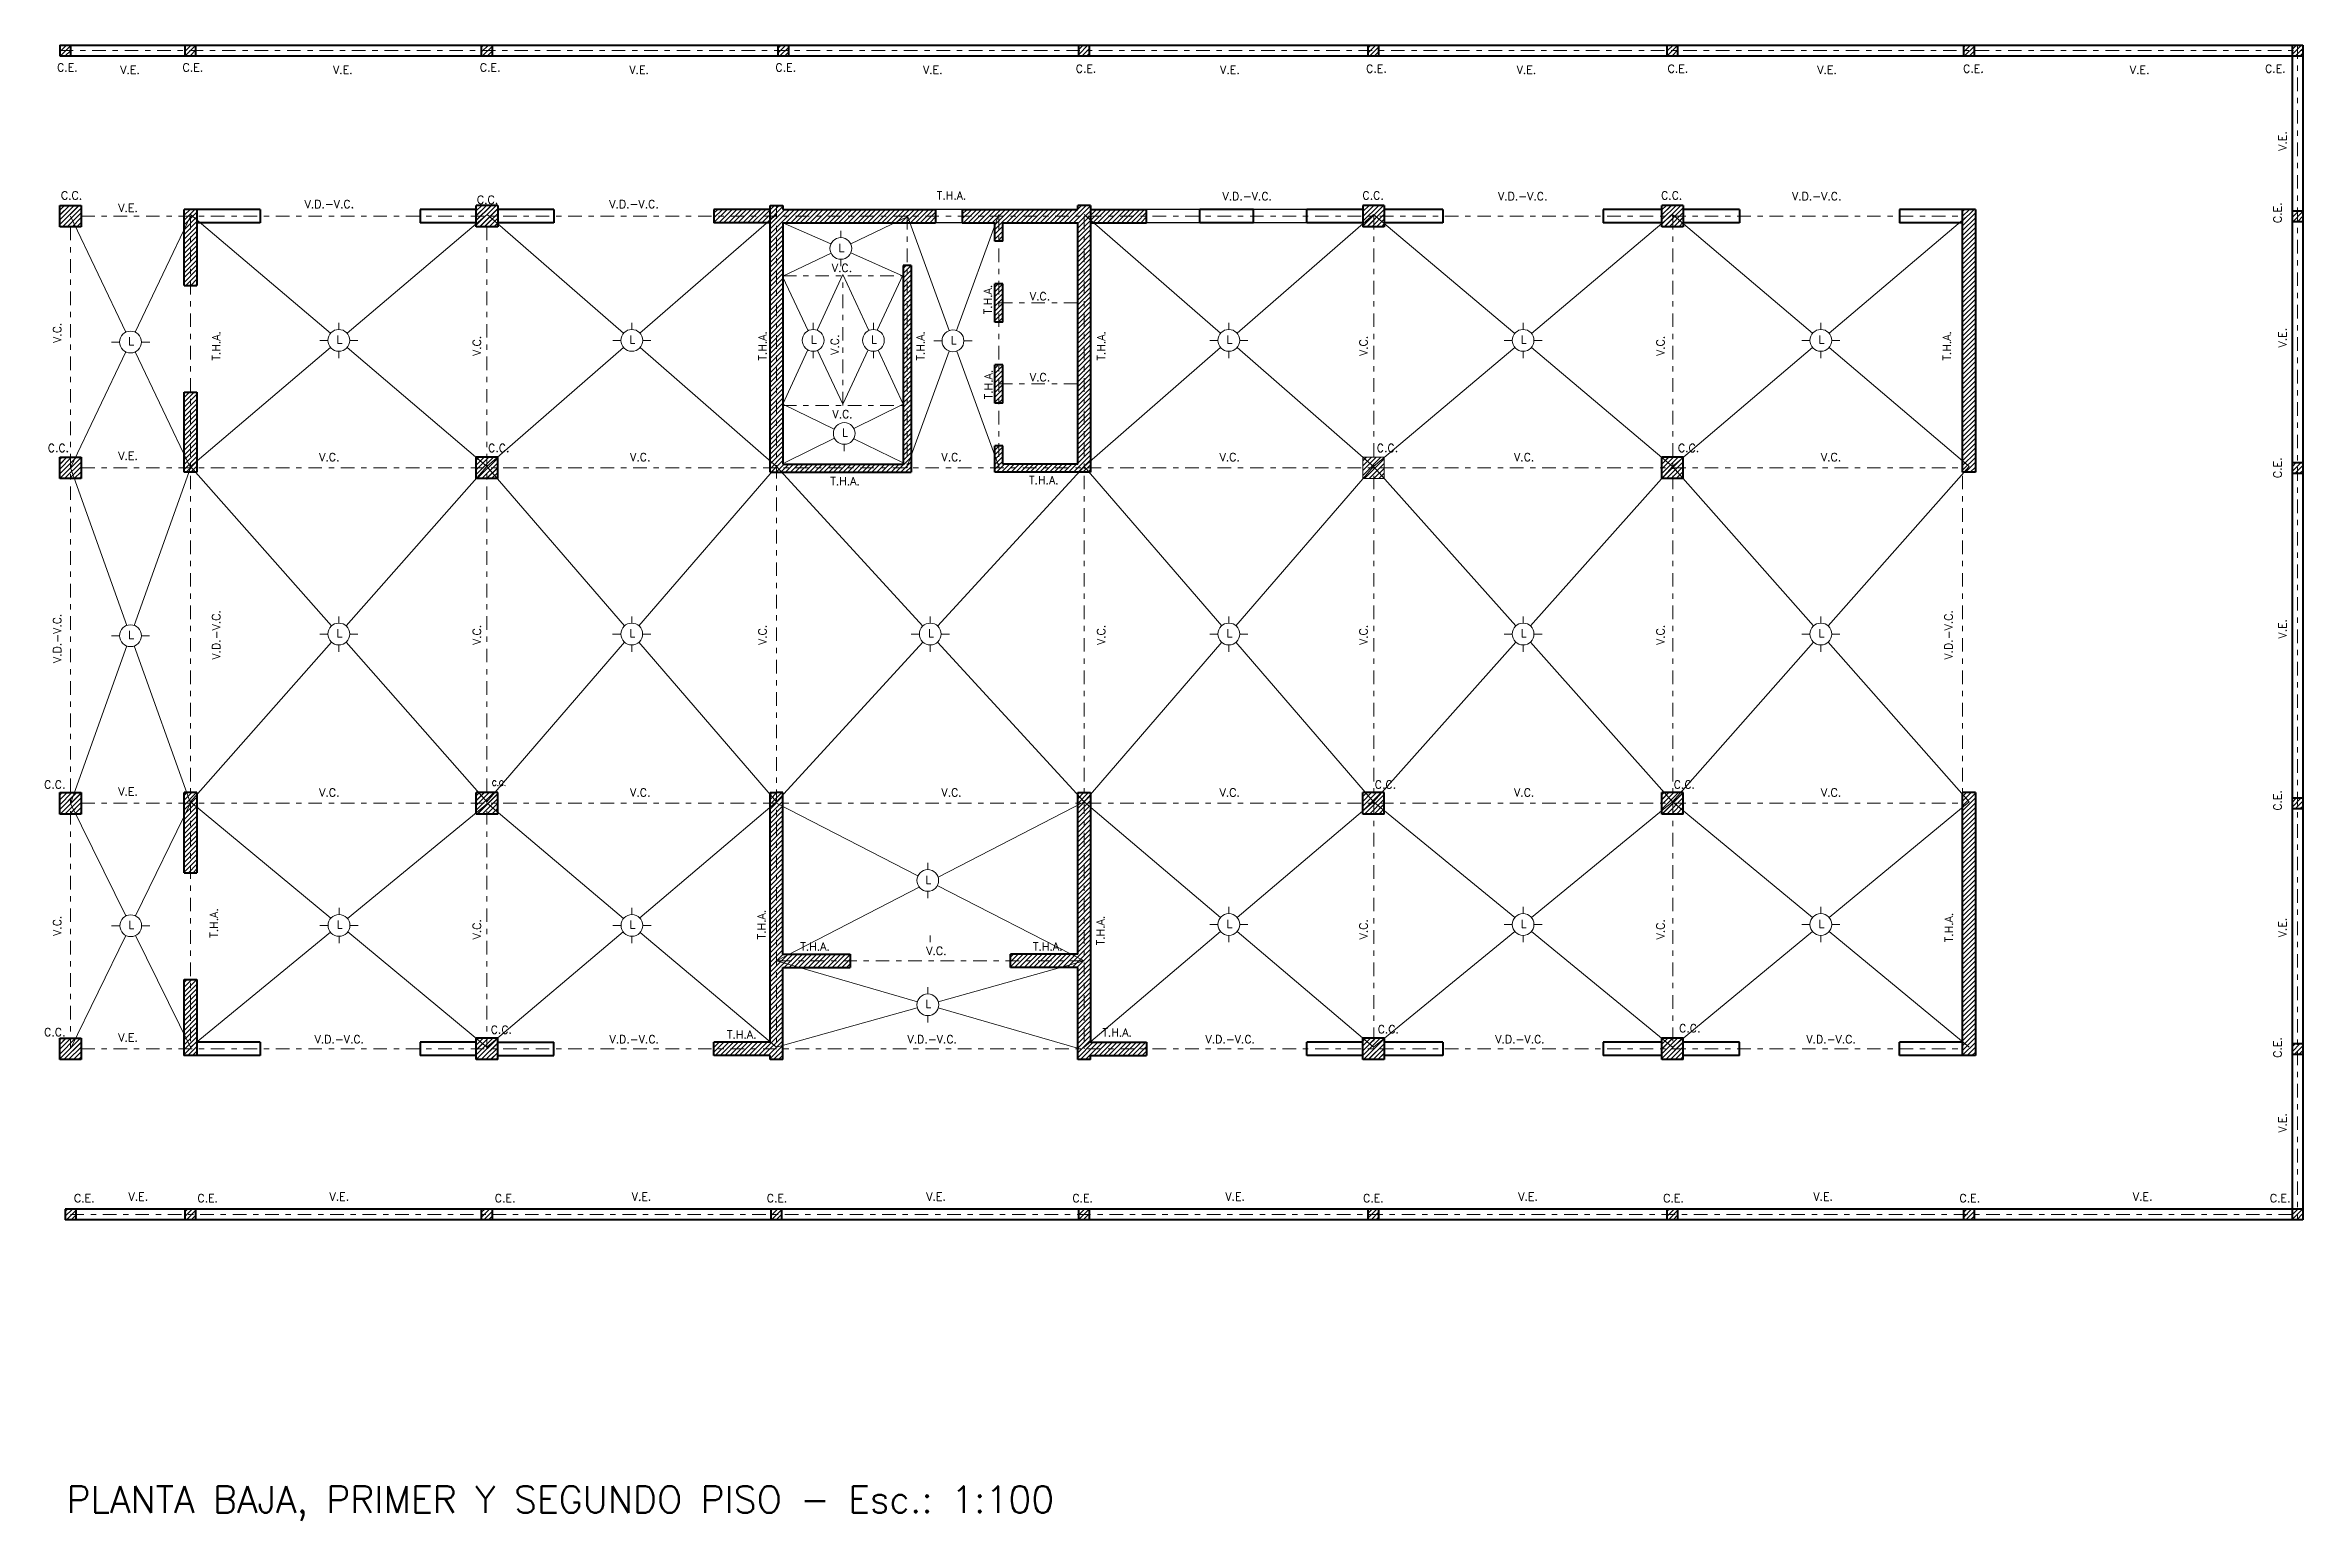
# Model space of a CAD drawing. Extents: x 952 to 1352, y -109 to 175.
# Drawn here: x 1087.13 to 1129.41, y -47.73 to -20.09 of the extents above; entities that cross this region are included whole.
import ezdxf

# ---------------------------------------------------------------- set-up
doc = ezdxf.new("R2010")
doc.units = 0
doc.header["$LTSCALE"] = 0.5
doc.linetypes.add('DASHDOTX2', pattern=[50.8, 25.4, -12.7, 0, -12.7])
for name, color, linetype, lineweight in [('Detalles 01', 8, 'CONTINUOUS', 9), ('Losas', 133, 'CONTINUOUS', 9), ('Muros corte', 7, 'CONTINUOUS', 40), ('Muros vista', 253, 'CONTINUOUS', 25), ('Punta 01', 6, 'CONTINUOUS', 9), ('Punta 05', 52, 'CONTINUOUS', 50), ('Vigas', 120, 'DASHDOTX2', 18)]:
    doc.layers.add(name, color=color, linetype=linetype, lineweight=lineweight)
doc.styles.add('Texto 1 mm', font='simplex.shx', dxfattribs={"height": 0.1})
doc.styles.add('Texto 1.5 mm', font='simplex.shx', dxfattribs={"height": 0.15})
doc.styles.add('Texto 5 mm', font='simplex.shx', dxfattribs={"height": 0.5})
pattern_1 = [(45, (348.36671, -152.37512), (-0.0449012806, 0.0449012806), [])]
pattern_2 = [(45, (348.28926, -46.84568), (-0.0449012806, 0.0449012806), [])]

msp = doc.modelspace()

# ---------------------------------------------------------------- texts
at = {"layer": 'Punta 01', "lineweight": 20, "width": 0.7584, "attachment_point": 2}
for s, insert, char_height, style in [('C.E.', (1087.548, -20.436), 0.15, 'Texto 1.5 mm'), ('V.E.', (1088.723, -20.48), 0.15, 'Texto 1.5 mm'), ('C.E.', (1089.898, -20.436), 0.15, 'Texto 1.5 mm'), ('V.E.', (1092.707, -20.48), 0.15, 'Texto 1.5 mm'), ('C.E.', (1095.465, -20.436), 0.15, 'Texto 1.5 mm'), ('V.E.', (1098.255, -20.48), 0.15, 'Texto 1.5 mm'), ('C.E.', (1101, -20.436), 0.15, 'Texto 1.5 mm'), ('V.E.', (1103.753, -20.48), 0.15, 'Texto 1.5 mm'), ('C.E.', (1106.623, -20.46), 0.15, 'Texto 1.5 mm'), ('V.E.', (1109.317, -20.48), 0.15, 'Texto 1.5 mm'), ('C.E.', (1112.06, -20.46), 0.15, 'Texto 1.5 mm'), ('V.E.', (1114.869, -20.48), 0.15, 'Texto 1.5 mm'), ('C.E.', (1117.705, -20.46), 0.15, 'Texto 1.5 mm'), ('V.E.', (1120.498, -20.48), 0.15, 'Texto 1.5 mm'), ('C.E.', (1123.238, -20.46), 0.15, 'Texto 1.5 mm'), ('V.E.', (1126.35, -20.48), 0.15, 'Texto 1.5 mm'), ('C.E.', (1128.891, -20.46), 0.15, 'Texto 1.5 mm'), ('C.C.', (1087.628, -22.833), 0.15, 'Texto 1.5 mm'), ('V.E.', (1088.686, -23.068), 0.15, 'Texto 1.5 mm'), ('V.D.-V.C.', (1092.454, -22.995), 0.15, 'Texto 1.5 mm'), ('C.C.', (1095.417, -22.914), 0.15, 'Texto 1.5 mm'), ('V.D.-V.C.', (1098.159, -22.995), 0.15, 'Texto 1.5 mm'), ('T.H.A.', (1104.105, -22.834), 0.15, 'Texto 1.5 mm'), ('V.D.-V.C.', (1109.641, -22.849), 0.15, 'Texto 1.5 mm'), ('C.C.', (1111.998, -22.833), 0.15, 'Texto 1.5 mm'), ('V.D.-V.C.', (1114.799, -22.849), 0.15, 'Texto 1.5 mm'), ('C.C.', (1117.588, -22.833), 0.15, 'Texto 1.5 mm'), ('V.D.-V.C.', (1120.304, -22.849), 0.15, 'Texto 1.5 mm'), ('L', (1102.044, -23.812), 0.15, 'Texto 1.5 mm'), ('V.C.', (1102.053, -24.191), 0.15, 'Texto 1.5 mm'), ('V.C.', (1105.761, -24.723), 0.15, 'Texto 1.5 mm'), ('L', (1088.744, -25.565), 0.15, 'Texto 1.5 mm'), ('L', (1092.643, -25.534), 0.15, 'Texto 1.5 mm'), ('L', (1098.129, -25.534), 0.15, 'Texto 1.5 mm'), ('L', (1101.526, -25.534), 0.15, 'Texto 1.5 mm'), ('L', (1102.653, -25.534), 0.15, 'Texto 1.5 mm'), ('L', (1104.143, -25.543), 0.15, 'Texto 1.5 mm'), ('L', (1109.308, -25.534), 0.15, 'Texto 1.5 mm'), ('L', (1114.818, -25.534), 0.15, 'Texto 1.5 mm'), ('L', (1120.393, -25.534), 0.15, 'Texto 1.5 mm'), ('V.C.', (1105.761, -26.239), 0.15, 'Texto 1.5 mm'), ('V.C.', (1102.064, -26.929), 0.15, 'Texto 1.5 mm'), ('L', (1102.108, -27.276), 0.15, 'Texto 1.5 mm'), ('C.C.', (1087.381, -27.564), 0.15, 'Texto 1.5 mm'), ('V.E.', (1088.686, -27.709), 0.15, 'Texto 1.5 mm'), ('V.C.', (1092.454, -27.734), 0.15, 'Texto 1.5 mm'), ('C.C.', (1095.626, -27.564), 0.15, 'Texto 1.5 mm'), ('V.C.', (1098.276, -27.734), 0.15, 'Texto 1.5 mm'), ('V.C.', (1104.105, -27.734), 0.15, 'Texto 1.5 mm'), ('V.C.', (1109.313, -27.734), 0.15, 'Texto 1.5 mm'), ('C.C.', (1112.266, -27.564), 0.15, 'Texto 1.5 mm'), ('V.C.', (1114.826, -27.734), 0.15, 'Texto 1.5 mm'), ('C.C.', (1117.905, -27.564), 0.15, 'Texto 1.5 mm'), ('V.C.', (1120.573, -27.734), 0.15, 'Texto 1.5 mm'), ('T.H.A.', (1102.11, -28.184), 0.15, 'Texto 1.5 mm'), ('T.H.A.', (1105.833, -28.165), 0.15, 'Texto 1.5 mm'), ('L', (1088.743, -31.065), 0.15, 'Texto 1.5 mm'), ('L', (1092.643, -31.034), 0.15, 'Texto 1.5 mm'), ('L', (1098.128, -31.034), 0.15, 'Texto 1.5 mm'), ('L', (1103.718, -31.034), 0.15, 'Texto 1.5 mm'), ('L', (1109.308, -31.034), 0.15, 'Texto 1.5 mm'), ('L', (1114.818, -31.034), 0.15, 'Texto 1.5 mm'), ('L', (1120.393, -31.034), 0.15, 'Texto 1.5 mm'), ('C.C.', (1087.313, -33.868), 0.15, 'Texto 1.5 mm'), ('V.E.', (1088.686, -33.998), 0.15, 'Texto 1.5 mm'), ('V.C.', (1092.454, -34.016), 0.15, 'Texto 1.5 mm'), ('C.C.', (1095.63, -33.868), 0.1, 'Texto 1 mm'), ('V.C.', (1098.276, -34.016), 0.15, 'Texto 1.5 mm'), ('V.C.', (1104.105, -34.016), 0.15, 'Texto 1.5 mm'), ('V.C.', (1109.313, -34.016), 0.15, 'Texto 1.5 mm'), ('C.C.', (1112.228, -33.868), 0.15, 'Texto 1.5 mm'), ('V.C.', (1114.826, -34.016), 0.15, 'Texto 1.5 mm'), ('C.C.', (1117.826, -33.868), 0.15, 'Texto 1.5 mm'), ('V.C.', (1120.573, -34.016), 0.15, 'Texto 1.5 mm'), ('L', (1103.671, -35.649), 0.15, 'Texto 1.5 mm'), ('L', (1088.746, -36.497), 0.15, 'Texto 1.5 mm'), ('L', (1092.646, -36.491), 0.15, 'Texto 1.5 mm'), ('L', (1098.131, -36.491), 0.15, 'Texto 1.5 mm'), ('L', (1109.308, -36.474), 0.15, 'Texto 1.5 mm'), ('L', (1114.818, -36.474), 0.15, 'Texto 1.5 mm'), ('L', (1120.393, -36.474), 0.15, 'Texto 1.5 mm'), ('T.H.A.', (1101.549, -36.903), 0.15, 'Texto 1.5 mm'), ('V.C.', (1103.821, -36.983), 0.15, 'Texto 1.5 mm'), ('T.H.A.', (1105.905, -36.903), 0.15, 'Texto 1.5 mm'), ('L', (1103.671, -37.977), 0.15, 'Texto 1.5 mm'), ('C.C.', (1095.675, -38.459), 0.15, 'Texto 1.5 mm'), ('C.C.', (1112.282, -38.45), 0.15, 'Texto 1.5 mm'), ('C.C.', (1117.927, -38.432), 0.15, 'Texto 1.5 mm'), ('C.C.', (1087.313, -38.504), 0.15, 'Texto 1.5 mm'), ('V.E.', (1088.686, -38.603), 0.15, 'Texto 1.5 mm'), ('V.D.-V.C.', (1092.641, -38.637), 0.15, 'Texto 1.5 mm'), ('V.D.-V.C.', (1098.163, -38.637), 0.15, 'Texto 1.5 mm'), ('T.H.A.', (1100.175, -38.551), 0.15, 'Texto 1.5 mm'), ('V.D.-V.C.', (1103.743, -38.637), 0.15, 'Texto 1.5 mm'), ('T.H.A.', (1107.205, -38.511), 0.15, 'Texto 1.5 mm'), ('V.D.-V.C.', (1109.323, -38.637), 0.15, 'Texto 1.5 mm'), ('V.D.-V.C.', (1114.748, -38.637), 0.15, 'Texto 1.5 mm'), ('V.D.-V.C.', (1120.573, -38.637), 0.15, 'Texto 1.5 mm'), ('C.E.', (1087.865, -41.614), 0.15, 'Texto 1.5 mm'), ('V.E.', (1088.877, -41.586), 0.15, 'Texto 1.5 mm'), ('C.E.', (1090.177, -41.614), 0.15, 'Texto 1.5 mm'), ('V.E.', (1092.641, -41.586), 0.15, 'Texto 1.5 mm'), ('C.E.', (1095.745, -41.614), 0.15, 'Texto 1.5 mm'), ('V.E.', (1098.3, -41.586), 0.15, 'Texto 1.5 mm'), ('C.E.', (1100.837, -41.614), 0.15, 'Texto 1.5 mm'), ('V.E.', (1103.814, -41.586), 0.15, 'Texto 1.5 mm'), ('C.E.', (1106.559, -41.614), 0.15, 'Texto 1.5 mm'), ('V.E.', (1109.415, -41.586), 0.15, 'Texto 1.5 mm'), ('C.E.', (1112.003, -41.614), 0.15, 'Texto 1.5 mm'), ('V.E.', (1114.899, -41.586), 0.15, 'Texto 1.5 mm'), ('C.E.', (1117.622, -41.614), 0.15, 'Texto 1.5 mm'), ('V.E.', (1120.425, -41.586), 0.15, 'Texto 1.5 mm'), ('C.E.', (1123.17, -41.614), 0.15, 'Texto 1.5 mm'), ('V.E.', (1126.406, -41.586), 0.15, 'Texto 1.5 mm'), ('C.E.', (1128.981, -41.614), 0.15, 'Texto 1.5 mm')]:
    msp.add_mtext(s, dxfattribs=dict(at, insert=insert, char_height=char_height, style=style))
at = {"layer": 'Punta 01', "lineweight": 20, "char_height": 0.15, "width": 0.7584, "attachment_point": 2, "rotation": 90, "style": 'Texto 1.5 mm'}
for s, insert in [('V.E.', (1128.949, -21.889)), ('C.E.', (1128.858, -23.233)), ('T.H.A.', (1104.707, -24.858)), ('V.C.', (1087.283, -25.482)), ('T.H.A.', (1090.26, -25.726)), ('V.C.', (1095.143, -25.726)), ('T.H.A.', (1100.489, -25.726)), ('V.C.', (1101.843, -25.704)), ('T.H.A.', (1103.45, -25.726)), ('T.H.A.', (1106.829, -25.726)), ('V.C.', (1111.741, -25.726)), ('V.C.', (1117.302, -25.726)), ('T.H.A.', (1122.666, -25.726)), ('V.E.', (1128.949, -25.573)), ('T.H.A.', (1104.721, -26.451)), ('C.E.', (1128.858, -28.01)), ('V.D.-V.C.', (1087.283, -31.204)), ('V.D.-V.C.', (1090.26, -31.139)), ('V.D.-V.C.', (1122.697, -31.139)), ('V.C.', (1095.143, -31.139)), ('V.C.', (1100.489, -31.139)), ('V.C.', (1106.829, -31.139)), ('V.C.', (1111.741, -31.139)), ('V.C.', (1117.302, -31.139)), ('V.E.', (1128.949, -31.024)), ('C.E.', (1128.858, -34.239)), ('T.H.A.', (1090.219, -36.536)), ('T.H.A.', (1100.473, -36.566)), ('V.C.', (1087.283, -36.588)), ('V.C.', (1095.143, -36.653)), ('T.H.A.', (1106.817, -36.677)), ('V.C.', (1111.741, -36.653)), ('V.C.', (1117.302, -36.653)), ('T.H.A.', (1122.704, -36.62)), ('V.E.', (1128.949, -36.62)), ('C.E.', (1128.858, -38.866)), ('V.E.', (1128.949, -40.279))]:
    msp.add_mtext(s, dxfattribs=dict(at, insert=insert))
at = {"layer": 'Punta 05', "lineweight": 20, "insert": (1087.533, -47.081), "char_height": 0.5, "width": 23.45192, "attachment_point": 1, "style": 'Texto 5 mm'}
msp.add_mtext('PLANTA BAJA, PRIMER Y SEGUNDO PISO - Esc.: 1:100', dxfattribs=at)

# ---------------------------------------------------------------- hatches: boundary and pattern name
at = {"layer": 'Detalles 01', "lineweight": 20, "ltscale": 0.02}
h = msp.add_hatch(dxfattribs=at)
h.set_pattern_fill('ANSI31', color=256, scale=0.02, style=0)
h.paths.add_polyline_path([(1087.606, -20.094), (1087.406, -20.094), (1087.406, -20.294), (1087.606, -20.294)])
h.paths.add_polyline_path([(1089.956, -20.094), (1089.756, -20.094), (1089.756, -20.294), (1089.956, -20.294)])
h = msp.add_hatch(dxfattribs=at)
h.set_pattern_fill('ANSI31', color=256, scale=0.02, style=0)
h.paths.add_polyline_path([(1095.506, -20.094), (1095.306, -20.094), (1095.306, -20.294), (1095.506, -20.294)])
h.paths.add_polyline_path([(1101.056, -20.094), (1100.856, -20.094), (1100.856, -20.294), (1101.056, -20.294)])
h.paths.add_polyline_path([(1095.606, -23.094), (1095.206, -23.094), (1095.206, -23.494), (1095.606, -23.494)])
h = msp.add_hatch(dxfattribs=at)
h.set_pattern_fill('ANSI31', color=256, scale=0.02, style=0)
h.paths.add_polyline_path([(1106.686, -20.094), (1106.486, -20.094), (1106.486, -20.294), (1106.686, -20.294)])
h = msp.add_hatch(dxfattribs=at)
h.set_pattern_fill('ANSI31', color=256, scale=0.02, style=0)
h.paths.add_polyline_path([(1129.406, -34.194), (1129.206, -34.194), (1129.206, -34.394), (1129.406, -34.394)])
h.paths.add_polyline_path([(1129.406, -27.913), (1129.206, -27.913), (1129.206, -28.113), (1129.406, -28.113)])
h.paths.add_polyline_path([(1129.406, -23.194), (1129.206, -23.194), (1129.206, -23.394), (1129.406, -23.394)])
h.paths.add_polyline_path([(1129.406, -20.094), (1129.206, -20.094), (1129.206, -20.294), (1129.406, -20.294)])
h.paths.add_polyline_path([(1123.256, -20.094), (1123.056, -20.094), (1123.056, -20.294), (1123.256, -20.294)])
h.paths.add_polyline_path([(1117.706, -20.094), (1117.506, -20.094), (1117.506, -20.294), (1117.706, -20.294)])
h.paths.add_polyline_path([(1112.106, -20.094), (1111.906, -20.094), (1111.906, -20.294), (1112.106, -20.294)])
at = {"layer": 'Detalles 01'}
h = msp.add_hatch(dxfattribs=at)
h.set_pattern_fill('ANSI31', color=256, scale=0.02, style=0)
h.set_pattern_definition(pattern_1)
h.paths.add_polyline_path([(1087.806, -23.494), (1087.806, -23.094), (1087.406, -23.094), (1087.406, -23.494)])
at = {"layer": 'Detalles 01', "lineweight": 20, "ltscale": 0.02}
h = msp.add_hatch(dxfattribs=at)
h.set_pattern_fill('ANSI31', color=256, scale=0.02, style=0)
h.set_pattern_definition(pattern_2)
h.paths.add_polyline_path([(1087.806, -23.094), (1087.406, -23.094), (1087.406, -23.494), (1087.806, -23.494)])
h.paths.add_polyline_path([(1087.806, -27.813), (1087.406, -27.813), (1087.406, -28.213), (1087.806, -28.213)])
h.paths.add_polyline_path([(1087.806, -34.094), (1087.406, -34.094), (1087.406, -34.494), (1087.806, -34.494)])
h.paths.add_polyline_path([(1095.606, -34.094), (1095.206, -34.094), (1095.206, -34.494), (1095.606, -34.494)])
h.paths.add_polyline_path([(1095.606, -27.813), (1095.206, -27.813), (1095.206, -28.213), (1095.606, -28.213)])
h.paths.add_polyline_path([(1112.206, -34.094), (1111.806, -34.094), (1111.806, -34.494), (1112.206, -34.494)])
h.paths.add_polyline_path([(1112.206, -27.813), (1111.806, -27.813), (1111.806, -28.213), (1112.206, -28.213)])
h.paths.add_polyline_path([(1112.206, -23.094), (1111.806, -23.094), (1111.806, -23.494), (1112.206, -23.494)])
h.paths.add_polyline_path([(1117.806, -23.094), (1117.406, -23.094), (1117.406, -23.494), (1117.806, -23.494)])
h.paths.add_polyline_path([(1117.806, -27.813), (1117.406, -27.813), (1117.406, -28.213), (1117.806, -28.213)])
h.paths.add_polyline_path([(1117.806, -34.094), (1117.406, -34.094), (1117.406, -34.494), (1117.806, -34.494)])
h.paths.add_polyline_path([(1100.946, -23.419), (1103.806, -23.419), (1103.806, -23.169), (1100.946, -23.169), (1100.946, -23.094), (1100.706, -23.094), (1100.706, -28.094), (1103.346, -28.094), (1103.346, -24.219), (1103.196, -24.219), (1103.196, -27.944), (1100.946, -27.944)])
h.paths.add_polyline_path([(1100.706, -23.169), (1099.656, -23.169), (1099.656, -23.419), (1100.706, -23.419)])
h.paths.add_polyline_path([(1106.706, -23.094), (1106.466, -23.094), (1106.466, -23.169), (1104.306, -23.169), (1104.306, -23.419), (1104.916, -23.419), (1104.916, -23.763), (1105.066, -23.763), (1105.066, -23.419), (1106.466, -23.419), (1106.466, -27.944), (1105.066, -27.944), (1105.066, -27.599), (1104.916, -27.599), (1104.916, -28.094), (1106.706, -28.094)])
h.paths.add_polyline_path([(1105.066, -26.081), (1104.916, -26.081), (1104.916, -26.799), (1105.066, -26.799)], flags=17)
h.paths.add_polyline_path([(1105.066, -24.563), (1104.916, -24.563), (1104.916, -25.281), (1105.066, -25.281)], flags=17)
h.paths.add_polyline_path([(1107.756, -23.169), (1106.706, -23.169), (1106.706, -23.419), (1107.756, -23.419)])
h.paths.add_polyline_path([(1089.976, -23.169), (1089.736, -23.169), (1089.736, -24.594), (1089.976, -24.594)])
h.paths.add_polyline_path([(1089.976, -26.594), (1089.736, -26.594), (1089.736, -28.094), (1089.976, -28.094)])
h.paths.add_polyline_path([(1089.976, -34.094), (1089.736, -34.094), (1089.736, -35.594), (1089.976, -35.594)])
h = msp.add_hatch(dxfattribs=at)
h.set_pattern_fill('ANSI31', color=256, scale=0.02, style=0)
h.set_pattern_definition(pattern_2)
h.paths.add_polyline_path([(1087.806, -38.694), (1087.406, -38.694), (1087.406, -39.094), (1087.806, -39.094)])
h.paths.add_polyline_path([(1089.976, -37.594), (1089.736, -37.594), (1089.736, -39.019), (1089.976, -39.019)])
h.paths.add_polyline_path([(1095.606, -38.694), (1095.206, -38.694), (1095.206, -39.094), (1095.606, -39.094)])
h.paths.add_polyline_path([(1100.946, -37.369), (1102.206, -37.369), (1102.206, -37.119), (1100.946, -37.119), (1100.946, -34.094), (1100.836, -34.094), (1100.706, -34.094), (1100.706, -38.769), (1099.656, -38.769), (1099.656, -39.019), (1100.706, -39.019), (1100.706, -39.094), (1100.946, -39.094)])
h.paths.add_polyline_path([(1106.706, -34.094), (1106.466, -34.094), (1106.466, -37.119), (1105.206, -37.119), (1105.206, -37.369), (1106.466, -37.369), (1106.466, -39.094), (1106.706, -39.094), (1106.706, -39.019), (1107.756, -39.019), (1107.756, -38.769), (1106.706, -38.769)])
h.paths.add_polyline_path([(1112.206, -38.694), (1111.806, -38.694), (1111.806, -39.094), (1112.206, -39.094)])
h.paths.add_polyline_path([(1117.806, -38.694), (1117.406, -38.694), (1117.406, -39.094), (1117.806, -39.094)])
h.paths.add_polyline_path([(1123.276, -23.169), (1123.036, -23.169), (1123.036, -28.094), (1123.276, -28.094)])
at = {"layer": 'Detalles 01'}
h = msp.add_hatch(dxfattribs=at)
h.set_pattern_fill('ANSI31', color=256, scale=0.02, style=0)
h.set_pattern_definition(pattern_1)
h.paths.add_polyline_path([(1095.606, -23.494), (1095.606, -23.094), (1095.206, -23.094), (1095.206, -23.494)])
h = msp.add_hatch(dxfattribs=at)
h.set_pattern_fill('ANSI31', color=256, scale=0.02, style=0)
h.set_pattern_definition(pattern_1)
h.paths.add_polyline_path([(1112.206, -23.494), (1112.206, -23.094), (1111.806, -23.094), (1111.806, -23.494)])
h = msp.add_hatch(dxfattribs=at)
h.set_pattern_fill('ANSI31', color=256, scale=0.02, style=0)
h.set_pattern_definition(pattern_1)
h.paths.add_polyline_path([(1117.806, -23.494), (1117.806, -23.094), (1117.406, -23.094), (1117.406, -23.494)])
h = msp.add_hatch(dxfattribs=at)
h.set_pattern_fill('ANSI31', color=256, scale=0.02, style=0)
h.set_pattern_definition(pattern_1)
h.paths.add_polyline_path([(1087.806, -27.813), (1087.406, -27.813), (1087.406, -28.213), (1087.806, -28.213)])
h = msp.add_hatch(dxfattribs=at)
h.set_pattern_fill('ANSI31', color=256, scale=0.02, style=0)
h.set_pattern_definition(pattern_1)
h.paths.add_polyline_path([(1095.606, -27.813), (1095.206, -27.813), (1095.206, -28.213), (1095.606, -28.213)])
h = msp.add_hatch(dxfattribs=at)
h.set_pattern_fill('ANSI31', color=256, scale=0.02, style=0)
h.set_pattern_definition(pattern_1)
h.paths.add_polyline_path([(1117.806, -27.813), (1117.406, -27.813), (1117.406, -28.213), (1117.806, -28.213)])
h = msp.add_hatch(dxfattribs=at)
h.set_pattern_fill('ANSI31', color=256, scale=0.02, style=0)
h.set_pattern_definition(pattern_1)
h.paths.add_polyline_path([(1087.806, -34.494), (1087.806, -34.094), (1087.406, -34.094), (1087.406, -34.494)])
h = msp.add_hatch(dxfattribs=at)
h.set_pattern_fill('ANSI31', color=256, scale=0.02, style=0)
h.set_pattern_definition(pattern_1)
h.paths.add_polyline_path([(1095.606, -34.494), (1095.606, -34.094), (1095.206, -34.094), (1095.206, -34.494)])
h = msp.add_hatch(dxfattribs=at)
h.set_pattern_fill('ANSI31', color=256, scale=0.02, style=0)
h.set_pattern_definition(pattern_1)
h.paths.add_polyline_path([(1112.206, -34.494), (1112.206, -34.094), (1111.806, -34.094), (1111.806, -34.494)])
h = msp.add_hatch(dxfattribs=at)
h.set_pattern_fill('ANSI31', color=256, scale=0.02, style=0)
h.set_pattern_definition(pattern_1)
h.paths.add_polyline_path([(1117.806, -34.494), (1117.806, -34.094), (1117.406, -34.094), (1117.406, -34.494)])
at = {"layer": 'Detalles 01', "lineweight": 20, "ltscale": 0.02}
h = msp.add_hatch(dxfattribs=at)
h.set_pattern_fill('ANSI31', color=256, scale=0.02, style=0)
h.set_pattern_definition(pattern_2)
h.paths.add_polyline_path([(1123.276, -34.094), (1123.036, -34.094), (1123.036, -39.019), (1123.276, -39.019)])
at = {"layer": 'Detalles 01'}
h = msp.add_hatch(dxfattribs=at)
h.set_pattern_fill('ANSI31', color=256, scale=0.02, style=0)
h.set_pattern_definition(pattern_1)
h.paths.add_polyline_path([(1087.806, -39.094), (1087.806, -38.694), (1087.406, -38.694), (1087.406, -39.094)])
h = msp.add_hatch(dxfattribs=at)
h.set_pattern_fill('ANSI31', color=256, scale=0.02, style=0)
h.set_pattern_definition(pattern_1)
h.paths.add_polyline_path([(1095.606, -39.094), (1095.606, -38.694), (1095.206, -38.694), (1095.206, -39.094)])
h = msp.add_hatch(dxfattribs=at)
h.set_pattern_fill('ANSI31', color=256, scale=0.02, style=0)
h.set_pattern_definition(pattern_1)
h.paths.add_polyline_path([(1112.206, -39.094), (1112.206, -38.694), (1111.806, -38.694), (1111.806, -39.094)])
h = msp.add_hatch(dxfattribs=at)
h.set_pattern_fill('ANSI31', color=256, scale=0.02, style=0)
h.set_pattern_definition(pattern_1)
h.paths.add_polyline_path([(1117.806, -39.094), (1117.806, -38.694), (1117.406, -38.694), (1117.406, -39.094)])
at = {"layer": 'Detalles 01', "lineweight": 20, "ltscale": 0.02}
h = msp.add_hatch(dxfattribs=at)
h.set_pattern_fill('ANSI31', color=256, scale=0.02, style=0)
h.paths.add_polyline_path([(1123.256, -41.894), (1123.056, -41.894), (1123.056, -42.094), (1123.256, -42.094)])
h.paths.add_polyline_path([(1129.406, -41.894), (1129.206, -41.894), (1129.206, -42.094), (1129.406, -42.094)])
h.paths.add_polyline_path([(1129.406, -38.794), (1129.206, -38.794), (1129.206, -38.994), (1129.406, -38.994)])
h = msp.add_hatch(dxfattribs=at)
h.set_pattern_fill('ANSI31', color=256, scale=0.02, style=0)
h.paths.add_polyline_path([(1087.709, -41.894), (1087.509, -41.894), (1087.509, -42.094), (1087.709, -42.094)])
h.paths.add_polyline_path([(1089.956, -41.894), (1089.756, -41.894), (1089.756, -42.094), (1089.956, -42.094)])
h.paths.add_polyline_path([(1095.506, -41.894), (1095.306, -41.894), (1095.306, -42.094), (1095.506, -42.094)])
h.paths.add_polyline_path([(1100.926, -41.894), (1100.726, -41.894), (1100.726, -42.094), (1100.926, -42.094)])
h = msp.add_hatch(dxfattribs=at)
h.set_pattern_fill('ANSI31', color=256, scale=0.02, style=0)
h.paths.add_polyline_path([(1106.686, -41.894), (1106.486, -41.894), (1106.486, -42.094), (1106.686, -42.094)])
h.paths.add_polyline_path([(1112.106, -41.894), (1111.906, -41.894), (1111.906, -42.094), (1112.106, -42.094)])
h.paths.add_polyline_path([(1117.706, -41.894), (1117.506, -41.894), (1117.506, -42.094), (1117.706, -42.094)])

# ---------------------------------------------------------------- linework, layer by layer
at = {"layer": 'Losas', "ltscale": 0.02}
for p, q in [((1088.645, -25.47), (1087.608, -23.295)), ((1089.856, -23.294), (1088.819, -25.469)), ((1089.856, -23.264), (1092.476, -25.491)), ((1095.408, -23.264), (1092.787, -25.491)), ((1095.408, -23.264), (1097.963, -25.489)), ((1098.27, -25.489), (1100.826, -23.264)), ((1100.946, -23.419), (1101.846, -23.818)), ((1102.032, -23.697), (1102.032, -23.57)), ((1103.272, -23.311), (1102.217, -23.813)), ((1103.272, -23.281), (1104.061, -25.441)), ((1104.199, -25.44), (1104.991, -23.268)), ((1109.142, -25.489), (1106.586, -23.264)), ((1109.45, -25.489), (1112.006, -23.264)), ((1112.006, -23.264), (1114.65, -25.492)), ((1117.606, -23.264), (1114.962, -25.492)), ((1120.226, -25.491), (1117.606, -23.264)), ((1120.537, -25.491), (1123.156, -23.264)), ((1101.848, -23.989), (1100.946, -24.418)), ((1102.219, -23.984), (1103.196, -24.418)), ((1100.946, -24.439), (1101.42, -25.442)), ((1102.071, -24.388), (1101.587, -25.433)), ((1102.032, -24.232), (1102.032, -24.105)), ((1102.557, -25.437), (1102.071, -24.388)), ((1102.713, -25.432), (1103.196, -24.388)), ((1092.631, -25.419), (1092.631, -25.292)), ((1098.117, -25.419), (1098.117, -25.292)), ((1101.514, -25.419), (1101.514, -25.292)), ((1102.641, -25.419), (1102.641, -25.292)), ((1109.296, -25.419), (1109.296, -25.292)), ((1114.806, -25.419), (1114.806, -25.292)), ((1120.381, -25.419), (1120.381, -25.292)), ((1088.375, -25.654), (1088.528, -25.654)), ((1088.936, -25.654), (1089.09, -25.654)), ((1092.476, -25.756), (1089.856, -27.983)), ((1092.274, -25.623), (1092.427, -25.623)), ((1092.787, -25.755), (1095.406, -27.983)), ((1092.835, -25.623), (1092.988, -25.623)), ((1095.406, -27.983), (1097.963, -25.757)), ((1097.76, -25.623), (1097.913, -25.623)), ((1098.271, -25.757), (1100.826, -27.983)), ((1098.321, -25.623), (1098.474, -25.623)), ((1103.774, -25.632), (1103.927, -25.632)), ((1104.335, -25.632), (1104.489, -25.632)), ((1106.586, -27.983), (1109.142, -25.757)), ((1108.939, -25.623), (1109.092, -25.623)), ((1112.006, -27.983), (1109.45, -25.757)), ((1109.5, -25.623), (1109.653, -25.623)), ((1114.65, -25.755), (1112.006, -27.983)), ((1114.449, -25.623), (1114.602, -25.623)), ((1114.962, -25.755), (1117.606, -27.983)), ((1115.01, -25.623), (1115.163, -25.623)), ((1117.606, -27.983), (1120.226, -25.755)), ((1120.024, -25.623), (1120.177, -25.623)), ((1123.156, -27.983), (1120.537, -25.755)), ((1120.585, -25.623), (1120.738, -25.623)), ((1088.643, -25.838), (1087.606, -28.013)), ((1089.856, -28.013), (1088.82, -25.838)), ((1092.631, -25.954), (1092.631, -25.827)), ((1101.416, -25.803), (1100.946, -26.818)), ((1101.514, -25.954), (1101.514, -25.827)), ((1101.595, -25.811), (1102.071, -26.818)), ((1102.071, -26.818), (1102.542, -25.801)), ((1102.641, -25.954), (1102.641, -25.827)), ((1103.196, -26.818), (1102.728, -25.808)), ((1103.272, -27.983), (1104.059, -25.823)), ((1104.201, -25.824), (1104.991, -27.983)), ((1109.296, -25.954), (1109.296, -25.827)), ((1114.806, -25.954), (1114.806, -25.827)), ((1120.381, -25.954), (1120.381, -25.827)), ((1101.908, -27.287), (1100.946, -26.818)), ((1103.196, -26.818), (1102.277, -27.271)), ((1101.911, -27.452), (1100.974, -27.914)), ((1103.196, -27.914), (1102.275, -27.465)), ((1102.096, -27.696), (1102.096, -27.57)), ((1087.606, -28.013), (1088.663, -30.962)), ((1088.8, -30.962), (1089.856, -28.013)), ((1089.856, -27.983), (1092.496, -30.97)), ((1095.406, -27.983), (1092.766, -30.97)), ((1095.406, -27.983), (1097.983, -30.969)), ((1098.249, -30.969), (1100.826, -27.983)), ((1100.826, -27.983), (1103.568, -30.973)), ((1106.586, -27.983), (1103.844, -30.973)), ((1109.163, -30.969), (1106.586, -27.983)), ((1109.429, -30.969), (1112.006, -27.983)), ((1112.006, -27.983), (1114.67, -30.971)), ((1117.606, -27.983), (1114.942, -30.971)), ((1120.246, -30.97), (1117.606, -27.983)), ((1120.516, -30.97), (1123.156, -27.983)), ((1092.631, -30.919), (1092.631, -30.792)), ((1098.116, -30.919), (1098.116, -30.792)), ((1103.706, -30.919), (1103.706, -30.792)), ((1109.296, -30.919), (1109.296, -30.792)), ((1114.806, -30.919), (1114.806, -30.792)), ((1120.381, -30.919), (1120.381, -30.792)), ((1088.374, -31.154), (1088.527, -31.154)), ((1088.935, -31.154), (1089.089, -31.154)), ((1092.496, -31.276), (1089.856, -34.264)), ((1092.274, -31.123), (1092.427, -31.123)), ((1092.766, -31.276), (1095.406, -34.264)), ((1092.835, -31.123), (1092.988, -31.123)), ((1095.406, -34.264), (1097.983, -31.278)), ((1097.759, -31.123), (1097.912, -31.123)), ((1098.249, -31.278), (1100.826, -34.264)), ((1098.32, -31.123), (1098.473, -31.123)), ((1103.568, -31.274), (1100.826, -34.264)), ((1103.349, -31.123), (1103.502, -31.123)), ((1103.844, -31.274), (1106.586, -34.264)), ((1103.91, -31.123), (1104.063, -31.123)), ((1106.586, -34.264), (1109.163, -31.278)), ((1108.939, -31.123), (1109.092, -31.123)), ((1112.006, -34.264), (1109.429, -31.278)), ((1109.5, -31.123), (1109.653, -31.123)), ((1114.67, -31.276), (1112.006, -34.264)), ((1114.449, -31.123), (1114.602, -31.123)), ((1114.942, -31.276), (1117.606, -34.264)), ((1115.01, -31.123), (1115.163, -31.123)), ((1117.606, -34.264), (1120.246, -31.276)), ((1120.024, -31.123), (1120.177, -31.123)), ((1123.156, -34.264), (1120.516, -31.276)), ((1120.585, -31.123), (1120.738, -31.123)), ((1087.606, -34.296), (1088.663, -31.346)), ((1088.8, -31.346), (1089.856, -34.294)), ((1092.631, -31.454), (1092.631, -31.327)), ((1098.116, -31.454), (1098.116, -31.327)), ((1103.706, -31.454), (1103.706, -31.327)), ((1109.296, -31.454), (1109.296, -31.327)), ((1114.806, -31.454), (1114.806, -31.327)), ((1120.381, -31.454), (1120.381, -31.327)), ((1088.645, -36.403), (1087.606, -34.296)), ((1089.856, -34.294), (1088.824, -36.403)), ((1089.856, -34.264), (1092.484, -36.442)), ((1095.413, -34.297), (1092.792, -36.451)), ((1095.413, -34.297), (1097.964, -36.449)), ((1098.265, -36.437), (1100.826, -34.264)), ((1100.826, -34.294), (1103.475, -35.65)), ((1106.586, -34.264), (1103.854, -35.677)), ((1106.586, -34.264), (1109.141, -36.431)), ((1109.452, -36.432), (1112.006, -34.264)), ((1112.006, -34.264), (1114.649, -36.434)), ((1117.606, -34.264), (1114.964, -36.434)), ((1120.224, -36.433), (1117.606, -34.264)), ((1120.538, -36.433), (1123.156, -34.264)), ((1103.659, -35.534), (1103.659, -35.407)), ((1103.497, -35.862), (1100.826, -37.244)), ((1103.838, -35.836), (1106.586, -37.244)), ((1092.635, -36.376), (1092.635, -36.249)), ((1098.12, -36.376), (1098.12, -36.249)), ((1103.659, -36.069), (1103.659, -35.942)), ((1109.296, -36.36), (1109.296, -36.233)), ((1114.806, -36.36), (1114.806, -36.233)), ((1120.381, -36.36), (1120.381, -36.233)), ((1088.645, -36.77), (1087.606, -38.894)), ((1088.377, -36.586), (1088.531, -36.586)), ((1089.856, -38.864), (1088.825, -36.769)), ((1088.939, -36.586), (1089.092, -36.586)), ((1092.477, -36.71), (1089.856, -38.864)), ((1092.277, -36.58), (1092.431, -36.58)), ((1092.798, -36.702), (1095.406, -38.864)), ((1092.839, -36.58), (1092.992, -36.58)), ((1095.406, -38.864), (1097.955, -36.701)), ((1097.762, -36.58), (1097.916, -36.58)), ((1098.275, -36.712), (1100.826, -38.864)), ((1098.324, -36.58), (1098.477, -36.58)), ((1103.706, -36.895), (1103.706, -36.768)), ((1106.586, -38.864), (1109.141, -36.696)), ((1108.939, -36.564), (1109.092, -36.564)), ((1109.296, -36.895), (1109.296, -36.768)), ((1109.452, -36.695), (1112.007, -38.863)), ((1109.5, -36.564), (1109.653, -36.564)), ((1114.649, -36.693), (1112.007, -38.863)), ((1114.449, -36.564), (1114.602, -36.564)), ((1114.806, -36.895), (1114.806, -36.768)), ((1114.964, -36.693), (1117.606, -38.864)), ((1115.01, -36.564), (1115.163, -36.564)), ((1117.606, -38.864), (1120.224, -36.694)), ((1120.024, -36.564), (1120.177, -36.564)), ((1120.381, -36.895), (1120.381, -36.768)), ((1123.156, -38.864), (1120.538, -36.694)), ((1120.585, -36.564), (1120.738, -36.564)), ((1092.635, -36.911), (1092.635, -36.784)), ((1098.12, -36.911), (1098.12, -36.784)), ((1100.826, -37.244), (1103.464, -38.01)), ((1106.586, -37.244), (1103.856, -38.011)), ((1103.66, -37.863), (1103.66, -37.736)), ((1103.463, -38.122), (1100.826, -38.864)), ((1103.66, -38.398), (1103.66, -38.271)), ((1103.856, -38.124), (1106.506, -38.894))]:
    msp.add_line(p, q, dxfattribs=at)
for centre in [(1102.032, -23.901), (1088.732, -25.654), (1092.631, -25.623), (1098.117, -25.623), (1101.514, -25.623), (1102.641, -25.623), (1104.131, -25.632), (1109.296, -25.623), (1114.806, -25.623), (1120.381, -25.623), (1102.096, -27.366), (1088.731, -31.154), (1092.631, -31.123), (1098.116, -31.123), (1103.706, -31.123), (1109.296, -31.123), (1114.806, -31.123), (1120.381, -31.123), (1103.659, -35.738), (1088.735, -36.586), (1092.635, -36.58), (1098.12, -36.58), (1109.296, -36.564), (1114.806, -36.564), (1120.381, -36.564), (1103.66, -38.067)]:
    msp.add_circle(centre, 0.204, dxfattribs=at)
at = {"layer": 'Muros corte'}
for p, q in [((1087.406, -20.094), (1129.406, -20.094)), ((1087.406, -20.094), (1087.406, -20.294)), ((1087.606, -20.094), (1087.606, -20.294)), ((1089.756, -20.294), (1089.756, -20.094)), ((1089.956, -20.294), (1089.956, -20.094)), ((1095.306, -20.294), (1095.306, -20.094)), ((1095.506, -20.294), (1095.506, -20.094)), ((1100.856, -20.294), (1100.856, -20.094)), ((1101.056, -20.294), (1101.056, -20.094)), ((1106.486, -20.294), (1106.486, -20.094)), ((1106.686, -20.294), (1106.686, -20.094)), ((1111.906, -20.294), (1111.906, -20.094)), ((1112.106, -20.294), (1112.106, -20.094)), ((1117.506, -20.294), (1117.506, -20.094)), ((1117.706, -20.294), (1117.706, -20.094)), ((1123.056, -20.294), (1123.056, -20.094)), ((1123.256, -20.294), (1123.256, -20.094)), ((1129.206, -20.094), (1129.206, -42.094)), ((1129.406, -20.094), (1129.406, -42.094)), ((1087.406, -20.294), (1129.406, -20.294)), ((1087.406, -23.094), (1087.806, -23.094)), ((1087.406, -23.494), (1087.406, -23.094)), ((1087.806, -23.094), (1087.806, -23.494)), ((1089.736, -24.594), (1089.736, -23.169)), ((1091.156, -23.169), (1089.736, -23.169)), ((1089.976, -23.169), (1089.976, -24.594)), ((1091.156, -23.169), (1091.156, -23.419)), ((1095.206, -23.169), (1094.156, -23.169)), ((1094.156, -23.169), (1094.156, -23.419)), ((1095.606, -23.094), (1095.206, -23.094)), ((1095.206, -23.494), (1095.206, -23.094)), ((1095.606, -23.094), (1095.606, -23.494)), ((1096.656, -23.169), (1095.606, -23.169)), ((1096.656, -23.169), (1096.656, -23.419)), ((1100.706, -23.169), (1099.656, -23.169)), ((1099.656, -23.169), (1099.656, -23.419)), ((1100.706, -28.094), (1100.706, -23.094)), ((1100.706, -23.094), (1100.946, -23.094)), ((1100.946, -23.094), (1100.946, -23.169)), ((1100.946, -23.169), (1103.806, -23.169)), ((1103.806, -23.169), (1103.806, -23.419)), ((1104.306, -23.169), (1104.306, -23.419)), ((1104.306, -23.169), (1106.466, -23.169)), ((1106.706, -23.094), (1106.466, -23.094)), ((1106.466, -23.169), (1106.466, -23.094)), ((1106.706, -23.094), (1106.706, -28.094)), ((1106.706, -23.169), (1107.756, -23.169)), ((1107.756, -23.419), (1107.756, -23.169)), ((1109.756, -23.169), (1108.756, -23.169)), ((1108.756, -23.419), (1108.756, -23.169)), ((1109.756, -23.419), (1109.756, -23.169)), ((1111.806, -23.169), (1110.756, -23.169)), ((1110.756, -23.419), (1110.756, -23.169)), ((1112.206, -23.094), (1111.806, -23.094)), ((1111.806, -23.094), (1111.806, -23.494)), ((1112.206, -23.094), (1112.206, -23.494)), ((1113.306, -23.169), (1112.206, -23.169)), ((1113.306, -23.169), (1113.306, -23.419)), ((1117.406, -23.169), (1116.306, -23.169)), ((1116.306, -23.169), (1116.306, -23.419)), ((1117.806, -23.094), (1117.406, -23.094)), ((1117.406, -23.494), (1117.406, -23.094)), ((1117.806, -23.094), (1117.806, -23.494)), ((1118.856, -23.169), (1117.806, -23.169)), ((1118.856, -23.169), (1118.856, -23.419)), ((1123.276, -23.169), (1121.856, -23.169)), ((1121.856, -23.169), (1121.856, -23.419)), ((1123.036, -28.094), (1123.036, -23.169)), ((1123.276, -23.169), (1123.276, -28.094)), ((1129.206, -23.194), (1129.406, -23.194)), ((1087.806, -23.494), (1087.406, -23.494)), ((1091.156, -23.419), (1089.976, -23.419)), ((1095.206, -23.419), (1094.156, -23.419)), ((1095.606, -23.494), (1095.206, -23.494)), ((1096.656, -23.419), (1095.606, -23.419)), ((1100.706, -23.419), (1099.656, -23.419)), ((1100.946, -23.419), (1103.806, -23.419)), ((1100.946, -23.419), (1100.946, -27.944)), ((1104.306, -23.419), (1104.916, -23.419)), ((1104.916, -23.763), (1104.916, -23.419)), ((1105.066, -23.419), (1106.466, -23.419)), ((1105.066, -23.763), (1105.066, -23.419)), ((1106.466, -27.944), (1106.466, -23.419)), ((1106.706, -23.419), (1107.756, -23.419)), ((1109.756, -23.419), (1108.756, -23.419)), ((1109.756, -23.419), (1109.331, -23.419)), ((1111.806, -23.419), (1110.756, -23.419)), ((1112.206, -23.494), (1111.806, -23.494)), ((1113.306, -23.419), (1112.206, -23.419)), ((1117.406, -23.419), (1116.306, -23.419)), ((1117.806, -23.494), (1117.406, -23.494)), ((1118.856, -23.419), (1117.806, -23.419)), ((1123.036, -23.419), (1121.856, -23.419)), ((1129.206, -23.394), (1129.406, -23.394)), ((1105.066, -23.763), (1104.916, -23.763)), ((1103.196, -24.219), (1103.196, -27.944)), ((1103.346, -24.219), (1103.196, -24.219)), ((1103.346, -24.219), (1103.346, -28.094)), ((1089.736, -24.594), (1089.976, -24.594)), ((1104.916, -25.281), (1104.916, -24.563)), ((1105.066, -24.563), (1104.916, -24.563)), ((1105.066, -25.281), (1105.066, -24.563)), ((1105.066, -25.281), (1104.916, -25.281)), ((1105.066, -26.081), (1104.916, -26.081)), ((1104.916, -26.799), (1104.916, -26.081)), ((1105.066, -26.799), (1105.066, -26.081)), ((1089.736, -26.594), (1089.976, -26.594)), ((1089.736, -28.094), (1089.736, -26.594)), ((1089.976, -26.594), (1089.976, -28.094)), ((1105.066, -26.799), (1104.916, -26.799)), ((1087.406, -27.813), (1087.806, -27.813)), ((1087.406, -28.213), (1087.406, -27.813)), ((1087.806, -27.813), (1087.806, -28.213)), ((1095.606, -27.813), (1095.206, -27.813)), ((1095.206, -28.213), (1095.206, -27.813)), ((1095.606, -28.213), (1095.606, -27.813)), ((1104.916, -28.094), (1104.916, -27.599)), ((1105.066, -27.599), (1104.916, -27.599)), ((1105.066, -27.944), (1105.066, -27.599)), ((1117.806, -27.813), (1117.406, -27.813)), ((1117.406, -28.213), (1117.406, -27.813)), ((1117.806, -28.213), (1117.806, -27.813)), ((1087.806, -28.213), (1087.406, -28.213)), ((1089.976, -28.094), (1089.736, -28.094)), ((1095.606, -28.213), (1095.206, -28.213)), ((1100.706, -28.094), (1103.346, -28.094)), ((1100.946, -27.944), (1103.196, -27.944)), ((1106.706, -28.094), (1104.916, -28.094)), ((1106.466, -27.944), (1105.066, -27.944)), ((1117.806, -28.213), (1117.406, -28.213)), ((1123.276, -28.094), (1123.036, -28.094)), ((1123.231, -28.094), (1123.081, -28.094)), ((1129.206, -27.913), (1129.406, -27.913)), ((1129.206, -28.113), (1129.406, -28.113)), ((1087.406, -34.094), (1087.806, -34.094)), ((1087.406, -34.494), (1087.406, -34.094)), ((1087.806, -34.094), (1087.806, -34.494)), ((1089.976, -34.094), (1089.736, -34.094)), ((1089.736, -35.594), (1089.736, -34.094)), ((1089.976, -34.094), (1089.976, -35.594)), ((1095.606, -34.094), (1095.206, -34.094)), ((1095.206, -34.494), (1095.206, -34.094)), ((1095.606, -34.494), (1095.606, -34.094)), ((1100.706, -38.769), (1100.706, -34.094)), ((1100.706, -34.094), (1100.836, -34.094)), ((1100.946, -34.094), (1100.836, -34.094)), ((1100.946, -37.119), (1100.946, -34.094)), ((1106.466, -37.119), (1106.466, -34.094)), ((1106.466, -34.094), (1106.706, -34.094)), ((1106.706, -34.094), (1106.706, -38.769)), ((1112.206, -34.094), (1111.806, -34.094)), ((1111.806, -34.494), (1111.806, -34.094)), ((1112.206, -34.494), (1112.206, -34.094)), ((1117.806, -34.094), (1117.406, -34.094)), ((1117.406, -34.494), (1117.406, -34.094)), ((1117.806, -34.494), (1117.806, -34.094)), ((1123.276, -34.094), (1123.036, -34.094)), ((1123.036, -39.019), (1123.036, -34.094)), ((1123.231, -34.094), (1123.081, -34.094)), ((1123.276, -34.094), (1123.276, -39.019)), ((1129.206, -34.194), (1129.406, -34.194)), ((1087.806, -34.494), (1087.406, -34.494)), ((1095.606, -34.494), (1095.206, -34.494)), ((1112.206, -34.494), (1111.806, -34.494)), ((1117.806, -34.494), (1117.406, -34.494)), ((1129.206, -34.394), (1129.406, -34.394)), ((1089.736, -35.594), (1089.976, -35.594)), ((1100.946, -37.119), (1102.206, -37.119)), ((1102.206, -37.119), (1102.206, -37.369)), ((1105.206, -37.369), (1105.206, -37.119)), ((1106.466, -37.119), (1105.206, -37.119)), ((1089.736, -37.594), (1089.976, -37.594)), ((1089.736, -39.019), (1089.736, -37.594)), ((1089.976, -37.594), (1089.976, -39.019)), ((1100.946, -37.369), (1102.206, -37.369)), ((1100.946, -39.094), (1100.946, -37.369)), ((1106.466, -37.369), (1105.206, -37.369)), ((1106.466, -39.094), (1106.466, -37.369)), ((1087.406, -39.094), (1087.406, -38.694)), ((1087.406, -38.694), (1087.806, -38.694)), ((1087.806, -38.694), (1087.806, -39.094)), ((1091.156, -38.769), (1089.976, -38.769)), ((1091.156, -38.769), (1091.156, -39.019)), ((1095.206, -38.769), (1094.156, -38.769)), ((1094.156, -38.769), (1094.156, -39.019)), ((1095.606, -38.694), (1095.206, -38.694)), ((1095.206, -39.094), (1095.206, -38.694)), ((1095.606, -39.094), (1095.606, -38.694)), ((1095.606, -38.769), (1096.656, -38.769)), ((1096.656, -39.019), (1096.656, -38.769)), ((1100.706, -38.769), (1099.656, -38.769)), ((1099.656, -39.019), (1099.656, -38.769)), ((1106.706, -38.769), (1107.756, -38.769)), ((1107.756, -38.769), (1107.756, -39.019)), ((1111.806, -38.769), (1110.756, -38.769)), ((1110.756, -39.019), (1110.756, -38.769)), ((1112.206, -38.694), (1111.806, -38.694)), ((1111.806, -39.094), (1111.806, -38.694)), ((1112.206, -38.694), (1112.206, -39.094)), ((1113.306, -38.769), (1112.206, -38.769)), ((1113.306, -38.769), (1113.306, -39.019)), ((1117.406, -38.769), (1116.306, -38.769)), ((1116.306, -38.769), (1116.306, -39.019)), ((1117.806, -38.694), (1117.406, -38.694)), ((1117.406, -39.094), (1117.406, -38.694)), ((1117.806, -39.094), (1117.806, -38.694)), ((1118.856, -38.769), (1117.806, -38.769)), ((1118.856, -39.019), (1118.856, -38.769)), ((1121.856, -39.019), (1121.856, -38.769)), ((1123.036, -38.769), (1121.856, -38.769)), ((1129.206, -38.794), (1129.406, -38.794)), ((1087.806, -39.094), (1087.406, -39.094)), ((1091.156, -39.019), (1089.732, -39.019)), ((1095.206, -39.019), (1094.156, -39.019)), ((1095.606, -39.094), (1095.206, -39.094)), ((1095.606, -39.019), (1096.656, -39.019)), ((1100.706, -39.019), (1099.656, -39.019)), ((1100.706, -39.094), (1100.706, -39.019)), ((1100.946, -39.094), (1100.706, -39.094)), ((1106.706, -39.094), (1106.466, -39.094)), ((1106.706, -39.094), (1106.706, -39.019)), ((1106.706, -39.019), (1107.756, -39.019)), ((1111.806, -39.019), (1110.756, -39.019)), ((1112.206, -39.094), (1111.806, -39.094)), ((1113.306, -39.019), (1112.206, -39.019)), ((1117.406, -39.019), (1116.306, -39.019)), ((1117.806, -39.094), (1117.406, -39.094)), ((1118.856, -39.019), (1117.806, -39.019)), ((1123.276, -39.019), (1121.856, -39.019)), ((1129.206, -38.994), (1129.406, -38.994)), ((1129.406, -41.894), (1087.509, -41.894)), ((1087.509, -41.894), (1087.509, -42.094)), ((1129.406, -42.094), (1087.509, -42.094)), ((1087.709, -41.894), (1087.709, -42.094)), ((1089.756, -42.094), (1089.756, -41.894)), ((1089.956, -42.094), (1089.956, -41.894)), ((1095.306, -42.094), (1095.306, -41.894)), ((1095.506, -42.094), (1095.506, -41.894)), ((1100.726, -42.094), (1100.726, -41.894)), ((1100.926, -42.094), (1100.926, -41.894)), ((1106.486, -42.094), (1106.486, -41.894)), ((1106.686, -42.094), (1106.686, -41.894)), ((1111.906, -42.094), (1111.906, -41.894)), ((1112.106, -42.094), (1112.106, -41.894)), ((1117.506, -42.094), (1117.506, -41.894)), ((1117.706, -42.094), (1117.706, -41.894)), ((1123.056, -42.094), (1123.056, -41.894)), ((1123.256, -42.094), (1123.256, -41.894))]:
    msp.add_line(p, q, dxfattribs=at)
at = {"layer": 'Muros corte', "lineweight": 20}
for p, q in [((1112.206, -27.813), (1111.806, -27.813)), ((1111.806, -28.213), (1111.806, -27.813)), ((1112.206, -28.213), (1112.206, -27.813)), ((1112.206, -28.213), (1111.806, -28.213))]:
    msp.add_line(p, q, dxfattribs=at)
at = {"layer": 'Muros vista'}
for p, q in [((1104.306, -23.169), (1103.806, -23.169)), ((1108.756, -23.169), (1107.756, -23.169)), ((1110.756, -23.169), (1109.756, -23.169)), ((1104.306, -23.419), (1103.806, -23.419)), ((1108.756, -23.419), (1107.756, -23.419)), ((1110.756, -23.419), (1109.756, -23.419))]:
    msp.add_line(p, q, dxfattribs=at)
at = {"layer": 'Vigas', "lineweight": 20, "ltscale": 0.02}
for p, q in [((1087.406, -20.194), (1129.406, -20.194)), ((1129.306, -20.094), (1129.306, -42.094)), ((1100.826, -23.094), (1100.826, -38.894)), ((1087.606, -23.494), (1087.606, -38.894)), ((1087.806, -23.294), (1123.036, -23.294)), ((1089.856, -23.294), (1089.856, -38.894)), ((1095.406, -23.494), (1095.406, -38.894)), ((1103.272, -23.294), (1103.272, -28.013)), ((1104.991, -23.294), (1104.991, -28.013)), ((1100.946, -24.414), (1103.196, -24.414)), ((1102.071, -26.844), (1102.071, -24.414)), ((1104.991, -24.922), (1106.466, -24.922)), ((1104.991, -26.44), (1106.466, -26.44)), ((1100.946, -26.844), (1103.196, -26.844)), ((1087.806, -28.013), (1123.036, -28.013)), ((1087.806, -34.294), (1123.036, -34.294)), ((1106.586, -37.244), (1100.826, -37.244)), ((1087.806, -38.894), (1123.036, -38.894)), ((1087.606, -41.994), (1129.306, -41.994))]:
    msp.add_line(p, q, dxfattribs=at)
at = {"layer": 'Vigas', "ltscale": 0.02}
for p, q in [((1106.586, -23.294), (1106.586, -38.894)), ((1112.012, -23.294), (1112.012, -38.894)), ((1117.609, -23.294), (1117.609, -38.894)), ((1123.036, -23.294), (1123.036, -38.894))]:
    msp.add_line(p, q, dxfattribs=at)

msp.set_redraw_order([(e.dxf.handle, doc.entitydb.next_handle()) for e in msp.query("TEXT MTEXT ATTDEF DIMENSION ARC_DIMENSION")])  # texts and dimensions are drawn at this point

doc.saveas('drawing.dxf')
